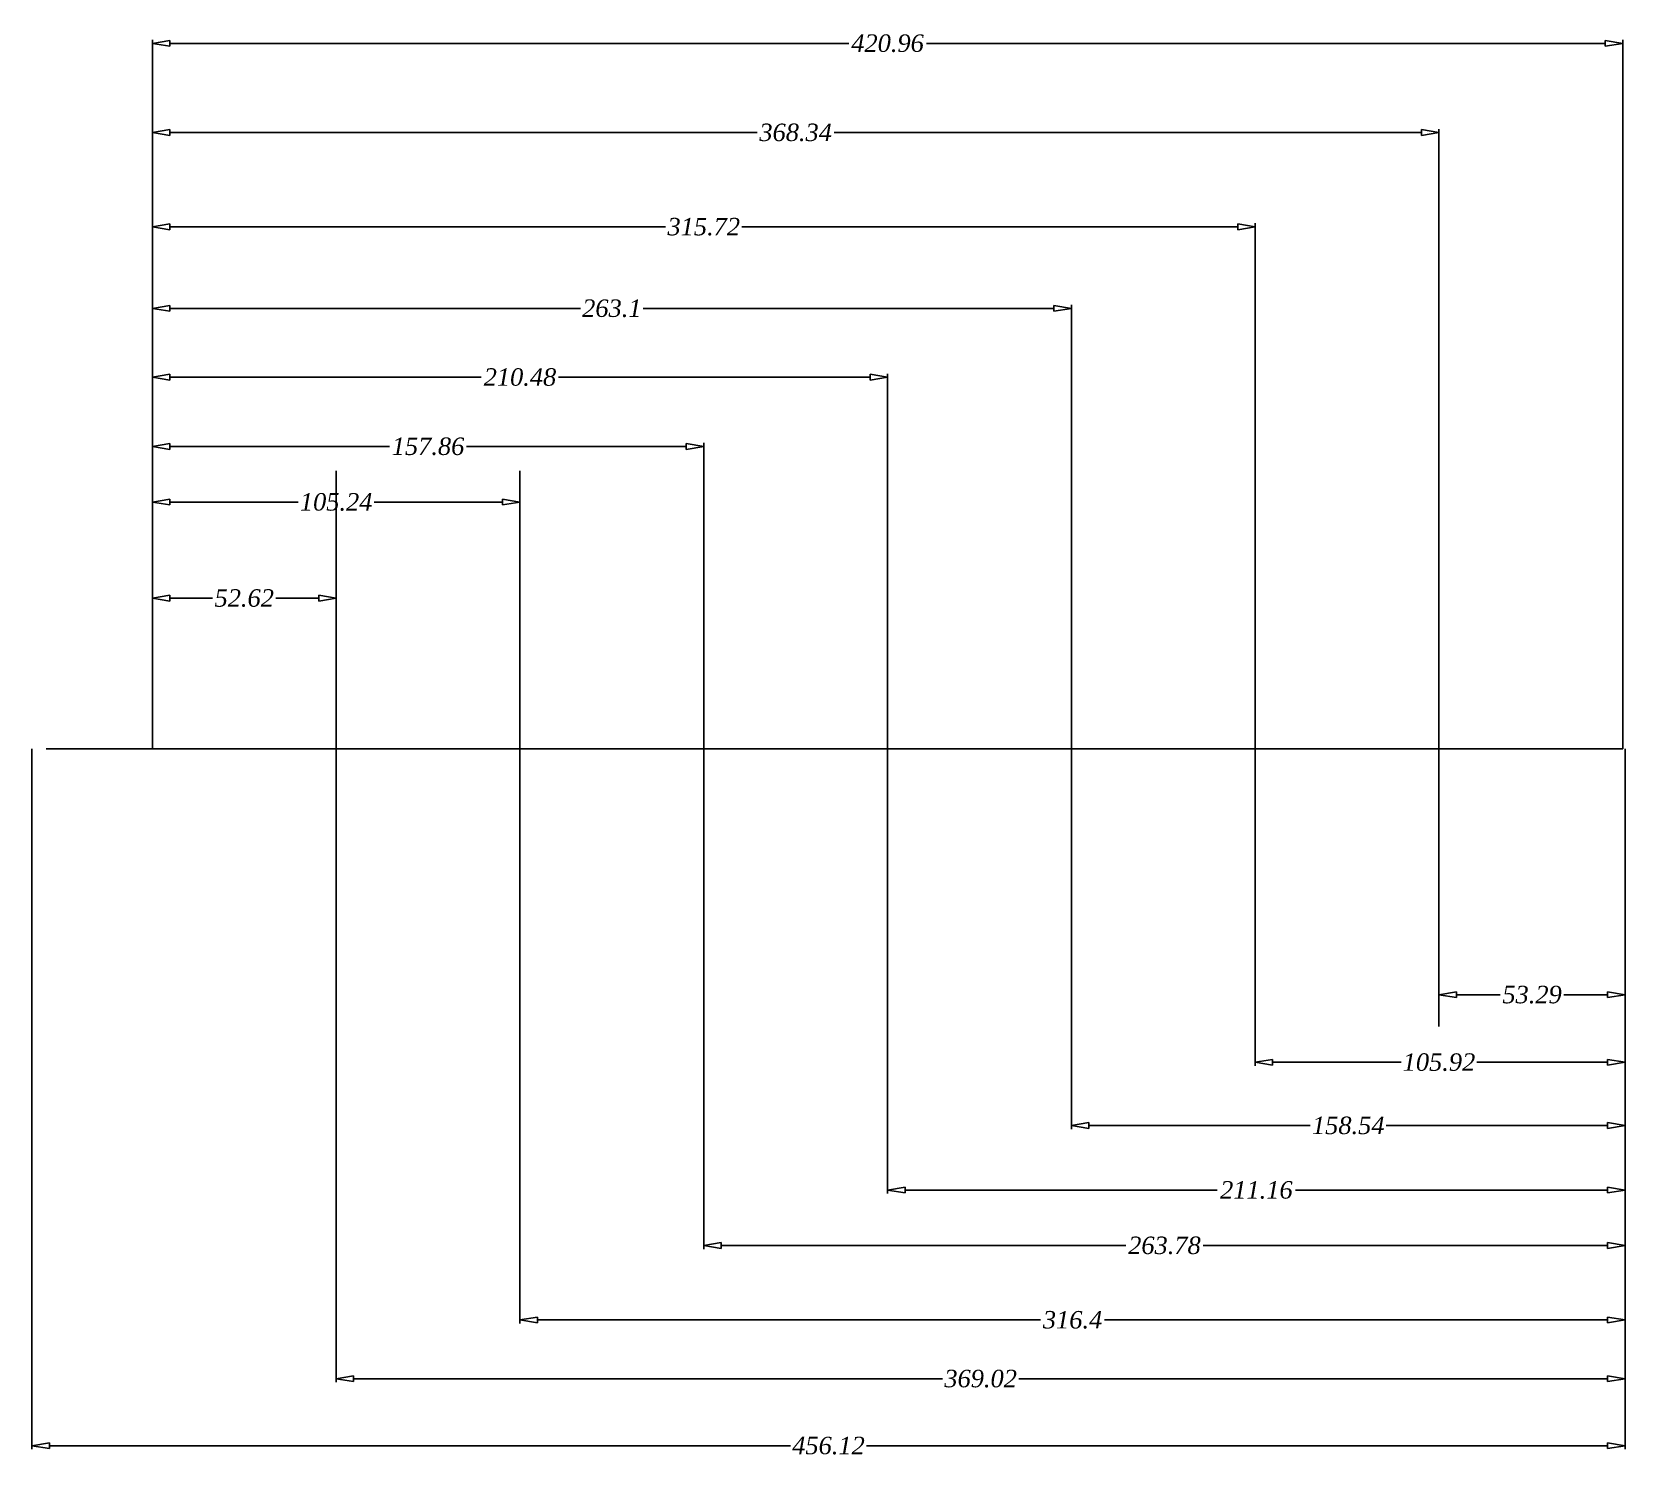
# Model space of a CAD drawing. Header units: millimetres. Extents: x 2983 to 5576, y 648 to 2489.
# Drawn here: x 2983.2 to 3439.3, y 1644.1 to 2052.1 of the extents above; entities that cross this region are included whole.
import ezdxf

# ---------------------------------------------------------------- set-up
doc = ezdxf.new("R2010")
doc.units = ezdxf.units.MM
doc.styles.add('practice_txt_style', font='timesi.ttf')
doc.dimstyles.new('Practice', dxfattribs={"dimtxt": 5, "dimasz": 5, "dimexe": 1, "dimexo": 0, "dimgap": 1, "dimtad": 0, "dimzin": 9, "dimdsep": 46, "dimtxsty": 'practice_txt_style', "dimblk": 'CLOSEDBLANK', "dimcen": 2.5, "dimclrd": 256, "dimclre": 256, "dimclrt": 256, "dimadec": 0, "dimazin": 0, "dimtfac": 1, "dimtix": 1, "dimtmove": 0, "dimatfit": 3, "dimfxl": 1, "dimtfillclr": 256, "dimlwd": -1, "dimlwe": -1, "dimarcsym": 0})

msp = doc.modelspace()

# ---------------------------------------------------------------- blocks, each defined once
blk = doc.blocks.new('_ClosedBlank')
at = {"color": 0, "linetype": 'ByBlock', "lineweight": -2}
for p, q in [((-1, 0.167), (0, 0)), ((-1, 0.167), (-1, -0.167)), ((0, 0), (-1, -0.167))]:
    blk.add_line(p, q, dxfattribs=at)
blk = doc.blocks.new('*D16')
at = {"transparency": 16777216}
for p, q in [((3386.03, 1790.28), (3386.03, 1775.5)), ((3439.32, 1790.28), (3439.32, 1775.5)), ((3391.03, 1776.5), (3403.54, 1776.5)), ((3434.32, 1776.5), (3421.82, 1776.5))]:
    blk.add_line(p, q, dxfattribs=at)
at = {"layer": 'Defpoints', "color": 0, "transparency": 16777216}
for p in [(3386.03, 1790.28), (3439.32, 1790.28), (3386.03, 1776.5)]:
    blk.add_point(p, dxfattribs=at)
at = {"transparency": 16777216, "xscale": 5, "yscale": 5, "zscale": 5, "rotation": 180}
blk.add_blockref('_ClosedBlank', (3386.03, 1776.5), dxfattribs=at)
at = {"transparency": 16777216, "xscale": 5, "yscale": 5, "zscale": 5}
blk.add_blockref('_ClosedBlank', (3439.32, 1776.5), dxfattribs=at)
at = {"transparency": 16777216, "insert": (3412.68, 1776.5), "char_height": 5, "attachment_point": 5, "style": 'practice_txt_style'}
blk.add_mtext('53.29', dxfattribs=at)
blk = doc.blocks.new('*D17')
at = {"transparency": 16777216}
for p, q in [((3439.32, 1790.28), (3439.32, 1756.17)), ((3333.41, 1767.36), (3333.41, 1756.17)), ((3338.41, 1757.17), (3375.22, 1757.17)), ((3434.32, 1757.17), (3396.84, 1757.17))]:
    blk.add_line(p, q, dxfattribs=at)
at = {"layer": 'Defpoints', "color": 0, "transparency": 16777216}
for p in [(3439.32, 1790.28), (3333.41, 1767.36), (3333.41, 1757.17)]:
    blk.add_point(p, dxfattribs=at)
at = {"transparency": 16777216, "xscale": 5, "yscale": 5, "zscale": 5, "rotation": 180}
blk.add_blockref('_ClosedBlank', (3333.41, 1757.17), dxfattribs=at)
at = {"transparency": 16777216, "xscale": 5, "yscale": 5, "zscale": 5}
blk.add_blockref('_ClosedBlank', (3439.32, 1757.17), dxfattribs=at)
at = {"transparency": 16777216, "insert": (3386.03, 1757.17), "char_height": 5, "attachment_point": 5, "style": 'practice_txt_style'}
blk.add_mtext('105.92', dxfattribs=at)
blk = doc.blocks.new('*D18')
at = {"transparency": 16777216}
for p, q in [((3439.32, 1790.28), (3439.32, 1738.05)), ((3280.79, 1767.36), (3280.79, 1738.05)), ((3285.79, 1739.05), (3349.18, 1739.05)), ((3434.32, 1739.05), (3370.93, 1739.05))]:
    blk.add_line(p, q, dxfattribs=at)
at = {"layer": 'Defpoints', "color": 0, "transparency": 16777216}
for p in [(3439.32, 1790.28), (3280.79, 1767.36), (3280.79, 1739.05)]:
    blk.add_point(p, dxfattribs=at)
at = {"transparency": 16777216, "xscale": 5, "yscale": 5, "zscale": 5, "rotation": 180}
blk.add_blockref('_ClosedBlank', (3280.79, 1739.05), dxfattribs=at)
at = {"transparency": 16777216, "xscale": 5, "yscale": 5, "zscale": 5}
blk.add_blockref('_ClosedBlank', (3439.32, 1739.05), dxfattribs=at)
at = {"transparency": 16777216, "insert": (3360.06, 1739.05), "char_height": 5, "attachment_point": 5, "style": 'practice_txt_style'}
blk.add_mtext('158.54', dxfattribs=at)
blk = doc.blocks.new('*D19')
at = {"transparency": 16777216}
for p, q in [((3439.32, 1790.28), (3439.32, 1719.59)), ((3228.17, 1767.36), (3228.17, 1719.59)), ((3233.17, 1720.59), (3322.56, 1720.59)), ((3434.32, 1720.59), (3344.93, 1720.59))]:
    blk.add_line(p, q, dxfattribs=at)
at = {"layer": 'Defpoints', "color": 0, "transparency": 16777216}
for p in [(3439.32, 1790.28), (3228.17, 1767.36), (3228.17, 1720.59)]:
    blk.add_point(p, dxfattribs=at)
at = {"transparency": 16777216, "xscale": 5, "yscale": 5, "zscale": 5, "rotation": 180}
blk.add_blockref('_ClosedBlank', (3228.17, 1720.59), dxfattribs=at)
at = {"transparency": 16777216, "xscale": 5, "yscale": 5, "zscale": 5}
blk.add_blockref('_ClosedBlank', (3439.32, 1720.59), dxfattribs=at)
at = {"transparency": 16777216, "insert": (3333.75, 1720.59), "char_height": 5, "attachment_point": 5, "style": 'practice_txt_style'}
blk.add_mtext('211.16', dxfattribs=at)
blk = doc.blocks.new('*D20')
at = {"transparency": 16777216}
for p, q in [((3439.32, 1790.28), (3439.32, 1703.71)), ((3175.55, 1767.36), (3175.55, 1703.71)), ((3180.55, 1704.71), (3296.38, 1704.71)), ((3434.32, 1704.71), (3318.49, 1704.71))]:
    blk.add_line(p, q, dxfattribs=at)
at = {"layer": 'Defpoints', "color": 0, "transparency": 16777216}
for p in [(3439.32, 1790.28), (3175.55, 1767.36), (3175.55, 1704.71)]:
    blk.add_point(p, dxfattribs=at)
at = {"transparency": 16777216, "xscale": 5, "yscale": 5, "zscale": 5, "rotation": 180}
blk.add_blockref('_ClosedBlank', (3175.55, 1704.71), dxfattribs=at)
at = {"transparency": 16777216, "xscale": 5, "yscale": 5, "zscale": 5}
blk.add_blockref('_ClosedBlank', (3439.32, 1704.71), dxfattribs=at)
at = {"transparency": 16777216, "insert": (3307.44, 1704.71), "char_height": 5, "attachment_point": 5, "style": 'practice_txt_style'}
blk.add_mtext('263.78', dxfattribs=at)
blk = doc.blocks.new('*D22')
at = {"transparency": 16777216}
for p, q in [((3439.32, 1790.28), (3439.32, 1682.41)), ((3122.93, 1767.36), (3122.93, 1682.41)), ((3127.93, 1683.41), (3271.99, 1683.41)), ((3434.32, 1683.41), (3290.26, 1683.41))]:
    blk.add_line(p, q, dxfattribs=at)
at = {"layer": 'Defpoints', "color": 0, "transparency": 16777216}
for p in [(3439.32, 1790.28), (3122.93, 1767.36), (3122.93, 1683.41)]:
    blk.add_point(p, dxfattribs=at)
at = {"transparency": 16777216, "xscale": 5, "yscale": 5, "zscale": 5, "rotation": 180}
blk.add_blockref('_ClosedBlank', (3122.93, 1683.41), dxfattribs=at)
at = {"transparency": 16777216, "xscale": 5, "yscale": 5, "zscale": 5}
blk.add_blockref('_ClosedBlank', (3439.32, 1683.41), dxfattribs=at)
at = {"transparency": 16777216, "insert": (3281.13, 1683.41), "char_height": 5, "attachment_point": 5, "style": 'practice_txt_style'}
blk.add_mtext('316.4', dxfattribs=at)
blk = doc.blocks.new('*D23')
at = {"transparency": 16777216}
for p, q in [((3439.32, 1790.28), (3439.32, 1665.58)), ((3070.31, 1767.36), (3070.31, 1665.58)), ((3075.31, 1666.58), (3243.9, 1666.58)), ((3434.32, 1666.58), (3265.73, 1666.58))]:
    blk.add_line(p, q, dxfattribs=at)
at = {"layer": 'Defpoints', "color": 0, "transparency": 16777216}
for p in [(3439.32, 1790.28), (3070.31, 1767.36), (3070.31, 1666.58)]:
    blk.add_point(p, dxfattribs=at)
at = {"transparency": 16777216, "xscale": 5, "yscale": 5, "zscale": 5, "rotation": 180}
blk.add_blockref('_ClosedBlank', (3070.31, 1666.58), dxfattribs=at)
at = {"transparency": 16777216, "xscale": 5, "yscale": 5, "zscale": 5}
blk.add_blockref('_ClosedBlank', (3439.32, 1666.58), dxfattribs=at)
at = {"transparency": 16777216, "insert": (3254.82, 1666.58), "char_height": 5, "attachment_point": 5, "style": 'practice_txt_style'}
blk.add_mtext('369.02', dxfattribs=at)
blk = doc.blocks.new('*D24')
at = {"transparency": 16777216}
for p, q in [((3439.32, 1790.28), (3439.32, 1646.41)), ((2983.2, 1782.69), (2983.2, 1646.41)), ((2988.2, 1647.41), (3200.34, 1647.41)), ((3434.32, 1647.41), (3222.18, 1647.41))]:
    blk.add_line(p, q, dxfattribs=at)
at = {"layer": 'Defpoints', "color": 0, "transparency": 16777216}
for p in [(3439.32, 1790.28), (2983.2, 1782.69), (2983.2, 1647.41)]:
    blk.add_point(p, dxfattribs=at)
at = {"transparency": 16777216, "xscale": 5, "yscale": 5, "zscale": 5, "rotation": 180}
blk.add_blockref('_ClosedBlank', (2983.2, 1647.41), dxfattribs=at)
at = {"transparency": 16777216, "xscale": 5, "yscale": 5, "zscale": 5}
blk.add_blockref('_ClosedBlank', (3439.32, 1647.41), dxfattribs=at)
at = {"transparency": 16777216, "insert": (3211.26, 1647.41), "char_height": 5, "attachment_point": 5, "style": 'practice_txt_style'}
blk.add_mtext('456.12', dxfattribs=at)
blk = doc.blocks.new('*D25')
at = {"transparency": 16777216}
for p, q in [((3017.69, 1917.54), (3017.69, 1889.03)), ((3070.31, 1917.54), (3070.31, 1889.03)), ((3022.69, 1890.03), (3034.94, 1890.03)), ((3065.31, 1890.03), (3053.06, 1890.03))]:
    blk.add_line(p, q, dxfattribs=at)
at = {"layer": 'Defpoints', "color": 0, "transparency": 16777216}
for p in [(3017.69, 1917.54), (3070.31, 1917.54), (3070.31, 1890.03)]:
    blk.add_point(p, dxfattribs=at)
at = {"transparency": 16777216, "xscale": 5, "yscale": 5, "zscale": 5, "rotation": 180}
blk.add_blockref('_ClosedBlank', (3017.69, 1890.03), dxfattribs=at)
at = {"transparency": 16777216, "xscale": 5, "yscale": 5, "zscale": 5}
blk.add_blockref('_ClosedBlank', (3070.31, 1890.03), dxfattribs=at)
at = {"transparency": 16777216, "insert": (3044, 1890.03), "char_height": 5, "attachment_point": 5, "style": 'practice_txt_style'}
blk.add_mtext('52.62', dxfattribs=at)
blk = doc.blocks.new('*D27')
at = {"transparency": 16777216}
for p, q in [((3122.93, 1926.46), (3122.93, 1916.54)), ((3017.69, 1917.54), (3017.69, 1918.54)), ((3022.69, 1917.54), (3059.43, 1917.54)), ((3117.93, 1917.54), (3081.18, 1917.54))]:
    blk.add_line(p, q, dxfattribs=at)
at = {"layer": 'Defpoints', "color": 0, "transparency": 16777216}
for p in [(3122.93, 1926.46), (3017.69, 1917.54), (3122.93, 1917.54)]:
    blk.add_point(p, dxfattribs=at)
at = {"transparency": 16777216, "xscale": 5, "yscale": 5, "zscale": 5, "rotation": 180}
blk.add_blockref('_ClosedBlank', (3017.69, 1917.54), dxfattribs=at)
at = {"transparency": 16777216, "xscale": 5, "yscale": 5, "zscale": 5}
blk.add_blockref('_ClosedBlank', (3122.93, 1917.54), dxfattribs=at)
at = {"transparency": 16777216, "insert": (3070.31, 1917.54), "char_height": 5, "attachment_point": 5, "style": 'practice_txt_style'}
blk.add_mtext('105.24', dxfattribs=at)
blk = doc.blocks.new('*D28')
at = {"transparency": 16777216}
for p, q in [((3017.69, 1917.54), (3017.69, 1934.46)), ((3175.55, 1918.99), (3175.55, 1934.46)), ((3022.69, 1933.46), (3085.6, 1933.46)), ((3170.55, 1933.46), (3107.64, 1933.46))]:
    blk.add_line(p, q, dxfattribs=at)
at = {"layer": 'Defpoints', "color": 0, "transparency": 16777216}
for p in [(3175.55, 1933.46), (3017.69, 1917.54), (3175.55, 1918.99)]:
    blk.add_point(p, dxfattribs=at)
at = {"transparency": 16777216, "xscale": 5, "yscale": 5, "zscale": 5, "rotation": 180}
blk.add_blockref('_ClosedBlank', (3017.69, 1933.46), dxfattribs=at)
at = {"transparency": 16777216, "xscale": 5, "yscale": 5, "zscale": 5}
blk.add_blockref('_ClosedBlank', (3175.55, 1933.46), dxfattribs=at)
at = {"transparency": 16777216, "insert": (3096.62, 1933.46), "char_height": 5, "attachment_point": 5, "style": 'practice_txt_style'}
blk.add_mtext('157.86', dxfattribs=at)
blk = doc.blocks.new('*D29')
at = {"transparency": 16777216}
for p, q in [((3017.69, 1917.54), (3017.69, 1954.28)), ((3022.69, 1953.28), (3111.87, 1953.28)), ((3223.17, 1953.28), (3133.98, 1953.28)), ((3228.17, 1926.46), (3228.17, 1954.28))]:
    blk.add_line(p, q, dxfattribs=at)
at = {"layer": 'Defpoints', "color": 0, "transparency": 16777216}
for p in [(3228.17, 1953.28), (3228.17, 1926.46), (3017.69, 1917.54)]:
    blk.add_point(p, dxfattribs=at)
at = {"transparency": 16777216, "xscale": 5, "yscale": 5, "zscale": 5, "rotation": 180}
blk.add_blockref('_ClosedBlank', (3017.69, 1953.28), dxfattribs=at)
at = {"transparency": 16777216, "xscale": 5, "yscale": 5, "zscale": 5}
blk.add_blockref('_ClosedBlank', (3228.17, 1953.28), dxfattribs=at)
at = {"transparency": 16777216, "insert": (3122.93, 1953.28), "char_height": 5, "attachment_point": 5, "style": 'practice_txt_style'}
blk.add_mtext('210.48', dxfattribs=at)
blk = doc.blocks.new('*D30')
at = {"transparency": 16777216}
for p, q in [((3017.69, 1917.54), (3017.69, 1973.98)), ((3022.69, 1972.98), (3140.29, 1972.98)), ((3275.79, 1972.98), (3158.18, 1972.98)), ((3280.79, 1918.99), (3280.79, 1973.98))]:
    blk.add_line(p, q, dxfattribs=at)
at = {"layer": 'Defpoints', "color": 0, "transparency": 16777216}
for p in [(3280.79, 1972.98), (3017.69, 1917.54), (3280.79, 1918.99)]:
    blk.add_point(p, dxfattribs=at)
at = {"transparency": 16777216, "xscale": 5, "yscale": 5, "zscale": 5, "rotation": 180}
blk.add_blockref('_ClosedBlank', (3017.69, 1972.98), dxfattribs=at)
at = {"transparency": 16777216, "xscale": 5, "yscale": 5, "zscale": 5}
blk.add_blockref('_ClosedBlank', (3280.79, 1972.98), dxfattribs=at)
at = {"transparency": 16777216, "insert": (3149.24, 1972.98), "char_height": 5, "attachment_point": 5, "style": 'practice_txt_style'}
blk.add_mtext('263.1', dxfattribs=at)
blk = doc.blocks.new('*D31')
at = {"transparency": 16777216}
for p, q in [((3017.69, 1917.54), (3017.69, 1997.33)), ((3022.69, 1996.33), (3164.63, 1996.33)), ((3328.41, 1996.33), (3186.46, 1996.33)), ((3333.41, 1918.27), (3333.41, 1997.33))]:
    blk.add_line(p, q, dxfattribs=at)
at = {"layer": 'Defpoints', "color": 0, "transparency": 16777216}
for p in [(3333.41, 1996.33), (3017.69, 1917.54), (3333.41, 1918.27)]:
    blk.add_point(p, dxfattribs=at)
at = {"transparency": 16777216, "xscale": 5, "yscale": 5, "zscale": 5, "rotation": 180}
blk.add_blockref('_ClosedBlank', (3017.69, 1996.33), dxfattribs=at)
at = {"transparency": 16777216, "xscale": 5, "yscale": 5, "zscale": 5}
blk.add_blockref('_ClosedBlank', (3333.41, 1996.33), dxfattribs=at)
at = {"transparency": 16777216, "insert": (3175.55, 1996.33), "char_height": 5, "attachment_point": 5, "style": 'practice_txt_style'}
blk.add_mtext('315.72', dxfattribs=at)
blk = doc.blocks.new('*D32')
at = {"transparency": 16777216}
for p, q in [((3017.69, 1917.54), (3017.69, 2024.32)), ((3022.69, 2023.32), (3190.88, 2023.32)), ((3381.03, 2023.32), (3212.84, 2023.32)), ((3386.03, 1916.08), (3386.03, 2024.32))]:
    blk.add_line(p, q, dxfattribs=at)
at = {"layer": 'Defpoints', "color": 0, "transparency": 16777216}
for p in [(3386.03, 2023.32), (3017.69, 1917.54), (3386.03, 1916.08)]:
    blk.add_point(p, dxfattribs=at)
at = {"transparency": 16777216, "xscale": 5, "yscale": 5, "zscale": 5, "rotation": 180}
blk.add_blockref('_ClosedBlank', (3017.69, 2023.32), dxfattribs=at)
at = {"transparency": 16777216, "xscale": 5, "yscale": 5, "zscale": 5}
blk.add_blockref('_ClosedBlank', (3386.03, 2023.32), dxfattribs=at)
at = {"transparency": 16777216, "insert": (3201.86, 2023.32), "char_height": 5, "attachment_point": 5, "style": 'practice_txt_style'}
blk.add_mtext('368.34', dxfattribs=at)
blk = doc.blocks.new('*D33')
at = {"transparency": 16777216}
for p, q in [((3017.69, 1917.54), (3017.69, 2049.85)), ((3022.69, 2048.85), (3217.04, 2048.85)), ((3433.65, 2048.85), (3239.3, 2048.85)), ((3438.65, 1913.16), (3438.65, 2049.85))]:
    blk.add_line(p, q, dxfattribs=at)
at = {"layer": 'Defpoints', "color": 0, "transparency": 16777216}
for p in [(3438.65, 2048.85), (3017.69, 1917.54), (3438.65, 1913.16)]:
    blk.add_point(p, dxfattribs=at)
at = {"transparency": 16777216, "xscale": 5, "yscale": 5, "zscale": 5, "rotation": 180}
blk.add_blockref('_ClosedBlank', (3017.69, 2048.85), dxfattribs=at)
at = {"transparency": 16777216, "xscale": 5, "yscale": 5, "zscale": 5}
blk.add_blockref('_ClosedBlank', (3438.65, 2048.85), dxfattribs=at)
at = {"transparency": 16777216, "insert": (3228.17, 2048.85), "char_height": 5, "attachment_point": 5, "style": 'practice_txt_style'}
blk.add_mtext('420.96', dxfattribs=at)

# ---------------------------------------------------------------- dimensions: what is measured, and where the dimension line sits
for base, p1, p2, angle, picture, middle, dimtype in [((3438.649, 2048.854), (3017.687, 1917.536), (3438.649, 1913.159), 180, '*D33', (3228.168, 2048.854), 160), ((3386.029, 2023.32), (3017.687, 1917.536), (3386.029, 1916.077), 180, '*D32', (3201.858, 2023.32), 160), ((3333.409, 1996.327), (3017.687, 1917.536), (3333.409, 1918.265), 180, '*D31', (3175.548, 1996.327), 160), ((3280.788, 1972.981), (3017.687, 1917.536), (3280.788, 1918.995), 180, '*D30', (3149.237, 1972.981), 160), ((3228.168, 1953.284), (3017.687, 1917.536), (3228.168, 1926.459), 180, '*D29', (3122.927, 1953.284), 160), ((3175.548, 1933.461), (3017.687, 1917.536), (3175.548, 1918.995), 180, '*D28', (3096.617, 1933.461), 160), ((3122.927, 1917.536), (3017.687, 1917.536), (3122.927, 1926.459), 180, '*D27', (3070.307, 1917.536), 160), ((3070.307, 1890.031), (3017.687, 1917.536), (3070.307, 1917.536), 0, '*D25', (3043.997, 1890.031), 161), ((3386.0289, 1776.502), (3439.3238, 1790.2816), (3386.0289, 1790.2816), 180, '*D16', (3412.6763, 1776.502), 161)]:
    dim = msp.add_linear_dim(base=base, p1=p1, p2=p2, angle=angle, dimstyle='Practice')
    dim.commit()
    dim.dimension.update_dxf_attribs({"geometry": picture, "text_midpoint": middle, "dimtype": dimtype})
for base, p1, p2, picture, middle in [((2983.1991, 1647.4141), (3439.3238, 1790.2816), (2983.1991, 1782.6925), '*D24', (3211.2614, 1647.4141)), ((3070.307, 1666.583), (3439.324, 1790.282), (3070.307, 1767.361), '*D23', (3254.815, 1666.583)), ((3122.927, 1683.414), (3439.324, 1790.282), (3122.927, 1767.361), '*D22', (3281.126, 1683.414)), ((3175.548, 1704.71), (3439.324, 1790.282), (3175.548, 1767.361), '*D20', (3307.436, 1704.71)), ((3228.168, 1720.587), (3439.324, 1790.282), (3228.168, 1767.361), '*D19', (3333.746, 1720.587)), ((3280.788, 1739.046), (3439.324, 1790.282), (3280.788, 1767.361), '*D18', (3360.056, 1739.046)), ((3333.4085, 1757.1734), (3439.3238, 1790.2816), (3333.4085, 1767.3606), '*D17', (3386.0289, 1757.1734))]:
    dim = msp.add_linear_dim(base=base, p1=p1, p2=p2, dimstyle='Practice')
    dim.commit()
    dim.dimension.update_dxf_attribs({"geometry": picture, "text_midpoint": middle, "dimtype": 160})

# ---------------------------------------------------------------- linework, layer by layer
for p, q in [((3017.687, 1846.91), (3017.687, 1926.459)), ((3070.307, 1846.91), (3070.307, 1926.459)), ((3122.927, 1846.91), (3122.927, 1926.459)), ((3175.548, 1846.91), (3175.548, 1926.459)), ((3228.168, 1846.91), (3228.168, 1926.459)), ((3280.788, 1846.91), (3280.788, 1926.459)), ((3280.788, 1846.91), (3280.788, 1926.459)), ((3333.409, 1846.91), (3333.409, 1926.459)), ((3386.029, 1846.91), (3386.029, 1926.459)), ((3438.649, 1846.91), (3438.649, 1926.459)), ((2983.199, 1846.91), (2983.199, 1767.361)), ((2987.329, 1846.91), (3438.649, 1846.91)), ((2987.329, 1846.91), (3438.649, 1846.91)), ((3070.307, 1846.91), (3070.307, 1767.361)), ((3122.927, 1846.91), (3122.927, 1767.361)), ((3175.548, 1846.91), (3175.548, 1767.361)), ((3228.168, 1846.91), (3228.168, 1767.361)), ((3280.788, 1846.91), (3280.788, 1767.361)), ((3280.788, 1846.91), (3280.788, 1767.361)), ((3333.409, 1846.91), (3333.409, 1767.361)), ((3386.029, 1846.91), (3386.029, 1767.361)), ((3439.324, 1846.91), (3439.324, 1767.361))]:
    msp.add_line(p, q)

msp.set_redraw_order([(e.dxf.handle, doc.entitydb.next_handle()) for e in msp.query("TEXT MTEXT ATTDEF DIMENSION ARC_DIMENSION")])  # texts and dimensions are drawn at this point

doc.saveas('drawing.dxf')
